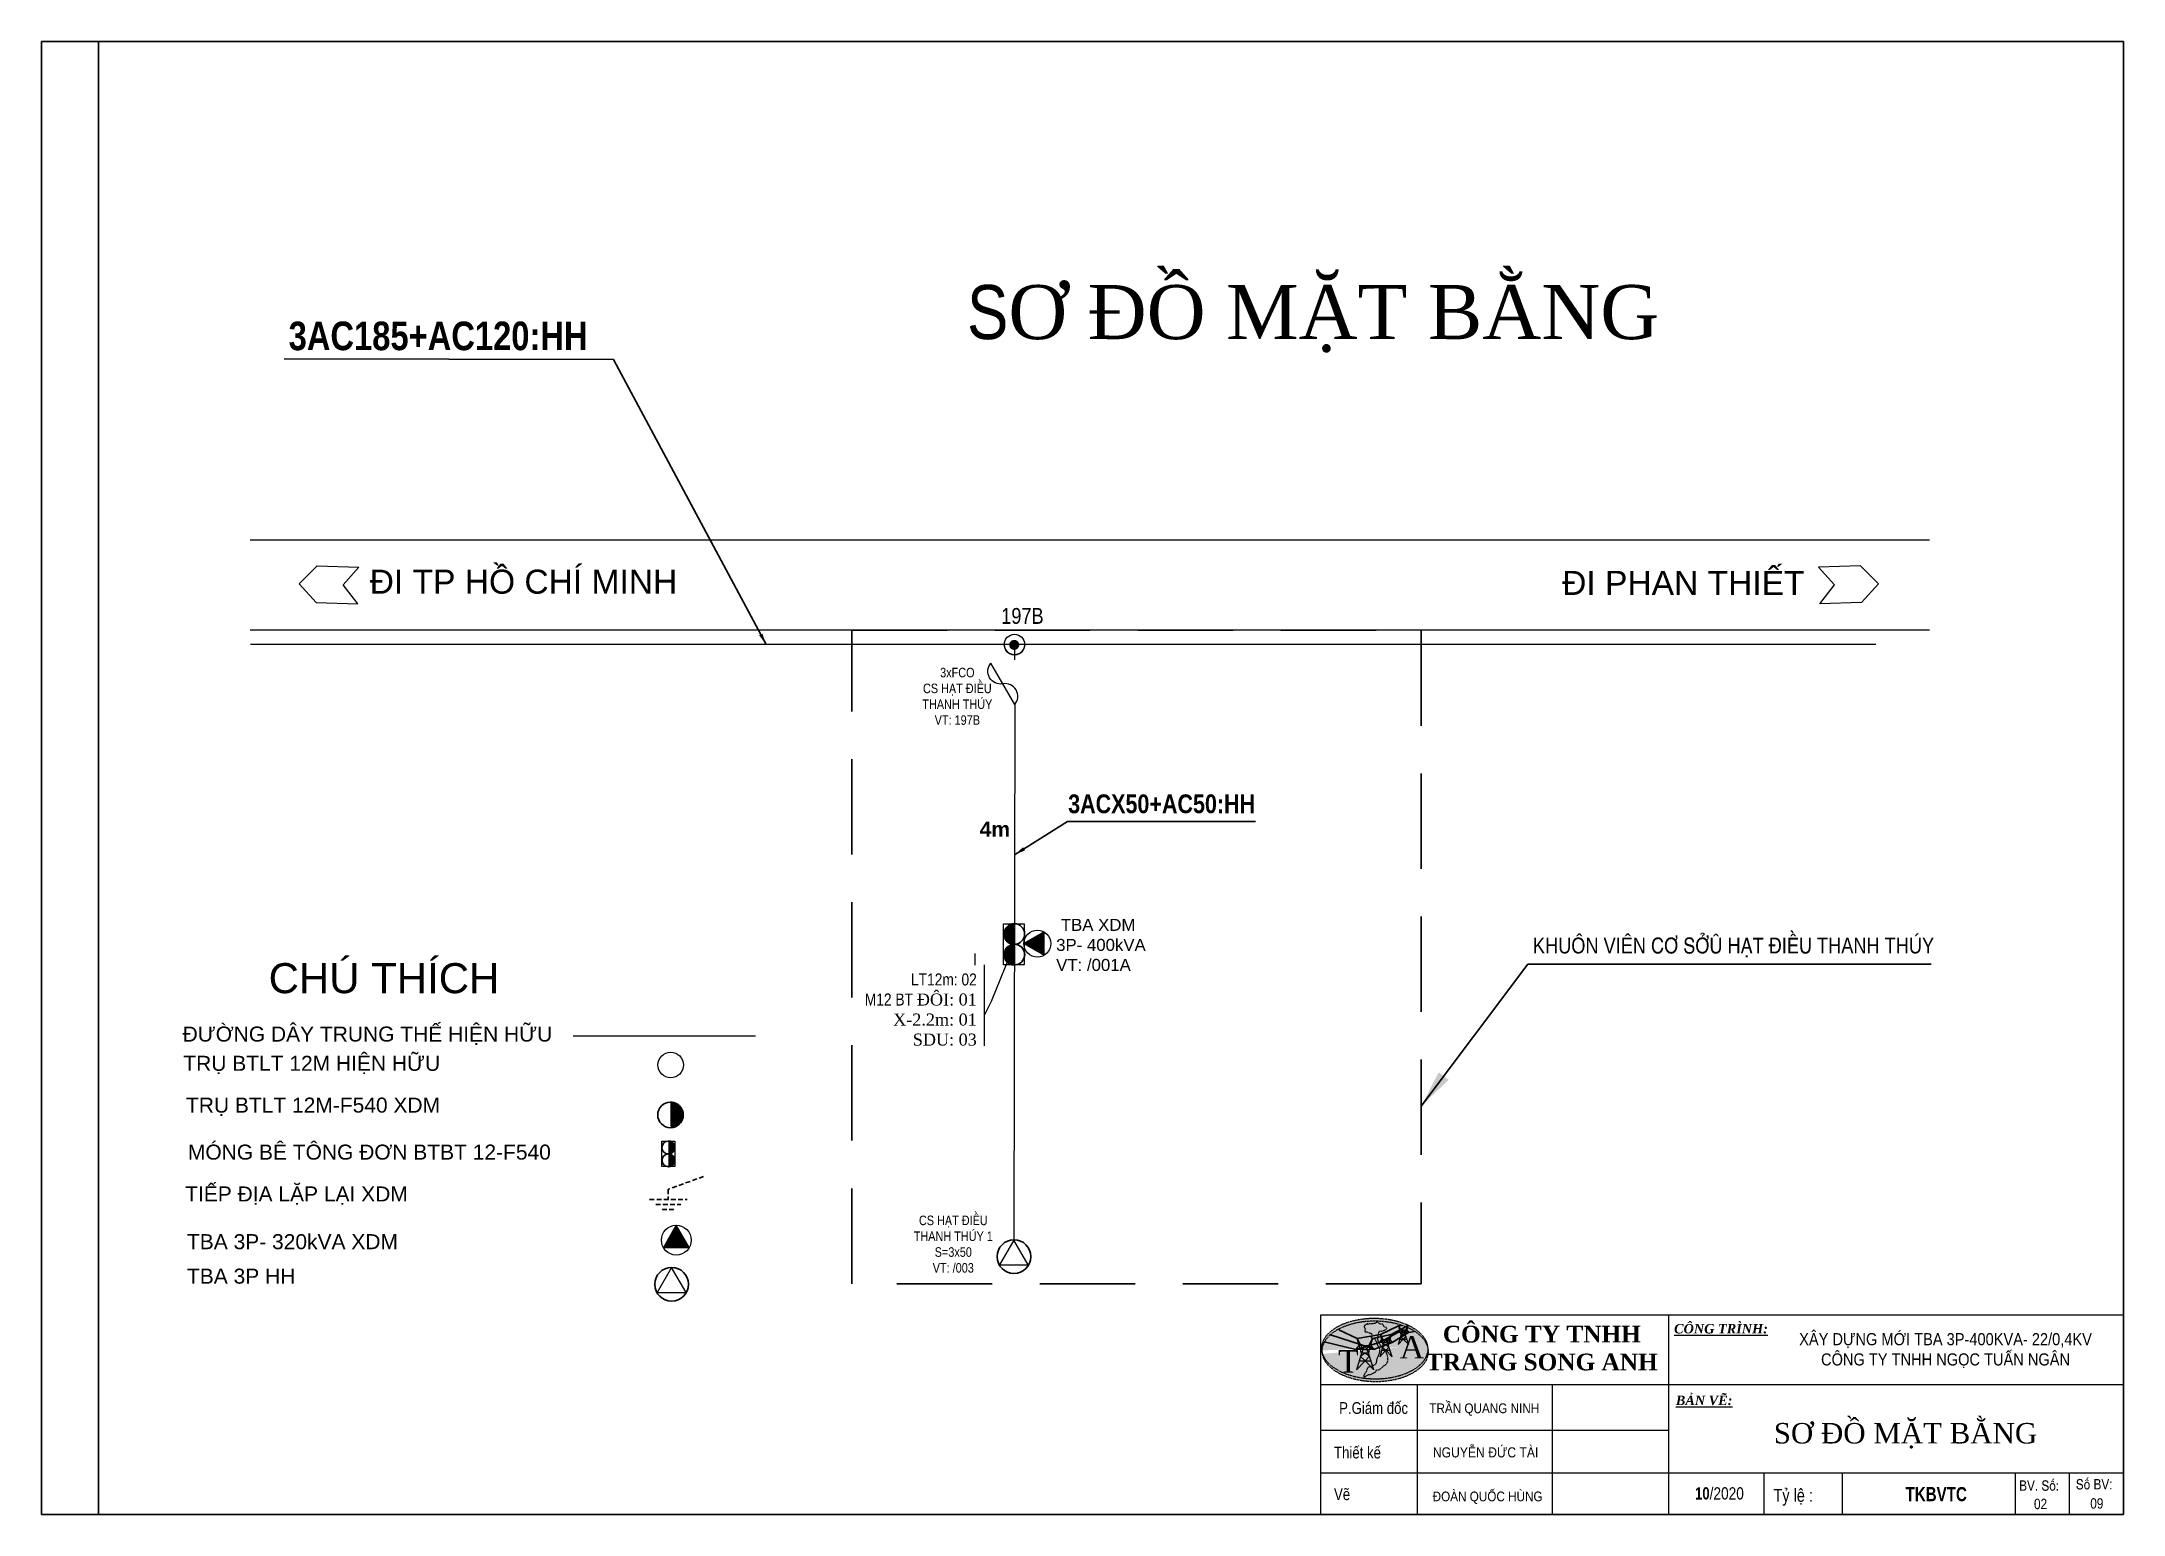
# Model space of a CAD drawing. Header units: millimetres. Extents: x -14794 to 646308, y -8901 to 85997.
# Drawn here: x -12929 to -12375, y 1750 to 2142 of the extents above; entities that cross this region are included whole.
import ezdxf
from ezdxf.enums import TextEntityAlignment as Align

# ---------------------------------------------------------------- set-up
doc = ezdxf.new("R2010")
doc.units = ezdxf.units.MM
doc.header["$LTSCALE"] = 0.2
doc.header["$MEASUREMENT"] = 0
doc.linetypes.add('DASHED2', pattern=[9.525, 6.35, -3.175])
for name, color, linetype, lineweight in [('Day 22kV', 1, 'Continuous', 13), ('DDHT_XDM', 4, 'Continuous', 40), ('DDTT_Hienhuu', 3, 'DASHED2', 30), ('duong di', 51, 'Continuous', 25), ('Duongcoban', 4, 'Continuous', 30), ('Duongdi', 2, 'Continuous', 20), ('HTDLXDM', 220, 'Continuous', 30), ('Khung', 7, 'Continuous', 13), ('Khung ten', 7, 'Continuous', 20), ('Kichthuoc', 1, 'Continuous', 0), ('Netmin', 7, 'Continuous', 0), ('netthuong', 9, 'Continuous', 20), ('TBA', 5, 'Continuous', 9), ('Text', 140, 'DASHED2', 9), ('Thiet bi', 3, 'Continuous', 9)]:
    doc.layers.add(name, color=color, linetype=linetype, lineweight=lineweight)
doc.layers.add('DO', color=1, linetype='Continuous')
doc.styles.add('Chunho', font='VHELVCN_1.TTF', dxfattribs={"height": 2})
doc.styles.add('Chuthuong', font='VHELVCN_1.TTF', dxfattribs={"height": 2})
doc.styles.add('Chữ nhỏ', font='arial.ttf', dxfattribs={"height": 2})
doc.styles.add('ktenBCKT_6o$0$VN', font='arial.ttf')
doc.styles.get("Standard").update_dxf_attribs({"font": 'VHELVCN_1.TTF', "height": 2})
doc.styles.add('Số trụ', font='arialbd.ttf', dxfattribs={"height": 2.5})
doc.styles.add('V-H-C', font='VHELVCN_1.TTF')
doc.styles.add('VN', font='VTIMESB_0.TTF')
doc.styles.add('Vni-helvecondense', font='VHELVCN_1.TTF')
doc.styles.add('VNI-Time', font='VTIMESN_1.TTF', dxfattribs={"width": 0.9, "height": 4})
doc.dimstyles.new('Khoảng cách trụ', dxfattribs={"dimtxt": 0.18, "dimasz": 1.5, "dimexe": 0, "dimexo": 0, "dimgap": 2, "dimtad": 1, "dimtoh": 1, "dimdec": 1, "dimzin": 0, "dimdsep": 46, "dimtxsty": 'Standard', "dimblk": 'NONE', "dimcen": 0.09, "dimse1": 1, "dimse2": 1, "dimsd1": 1, "dimsd2": 1, "dimclrd": 1, "dimclre": 1, "dimadec": 0, "dimazin": 0, "dimtfac": 1, "dimtdec": 1, "dimtofl": 0, "dimtmove": 0, "dimatfit": 3, "dimfxl": 1, "dimtolj": 1, "dimtzin": 0, "dimarcsym": 0})

msp = doc.modelspace()

# ---------------------------------------------------------------- texts
at = {"layer": 'DDHT_XDM', "attachment_point": 5, "style": 'Chuthuong'}
for s, insert, char_height in [('{\\fVNI-Helve-Condense|b1|i0|c0|p2;\\P3AC185+AC120:HH}', (-12823.77, 2069.86), 7.605), ('{\\fVNI-Helve-Condense|b1|i0|c0|p2;\\P3ACX50+AC50:HH}', (-12631.03, 1943.11), 5)]:
    msp.add_mtext(s, dxfattribs=dict(at, insert=insert, char_height=char_height))
at = {"layer": 'Duongdi', "insert": (-12675.46, 1932.25, -23.81), "char_height": 4, "attachment_point": 5, "style": 'Số trụ'}
msp.add_mtext('4m', dxfattribs=at)
at = {"layer": 'HTDLXDM', "insert": (-12422.2, 1798.04), "char_height": 3.2313, "width": 124.5997, "attachment_point": 2, "style": 'VNI-Time'}
msp.add_mtext('XAÂY DÖÏNG MÔÙI TBA 3P-400KVA- 22/0,4KV\\PCOÂNG TY TNHH NGOÏC TUAÁN NGAÂN', dxfattribs=at)
at = {"layer": 'Khung ten', "color": 4, "insert": (-12432.87, 1770.69), "char_height": 5.448, "width": 214.5434, "attachment_point": 5, "style": 'VN'}
msp.add_mtext('{\\fTimes New Roman|b0|i0|c0|p18;SƠ ĐỒ MẶT BẰNG}', dxfattribs=at)
at = {"layer": 'Kichthuoc', "style": 'Chữ nhỏ'}
for s, insert, char_height, attachment_point in [('ĐI TP HỒ CHÍ MINH', (-12842, 1998.09, -77.04), 6.4, 4), ('ĐI PHAN THIẾT', (-12459.76, 1997.81, -29.63), 6.4, 6), (' TBA XDM\\P3P- 400kVA\\PVT: /001A ', (-12659.12, 1901.39, 223.14), 3.2, 4), ('CHÚ THÍCH', (-12868.91, 1892.5), 8, 4), ('ĐƯỜNG DÂY TRUNG THẾ HIỆN HỮU', (-12891.82, 1877.23), 4, 4), ('TRỤ BTLT 12M HIỆN HỮU ', (-12891.64, 1869.44), 4, 4), ('TRỤ BTLT 12M-F540 XDM', (-12890.93, 1858.31), 4, 4), ('MÓNG BÊ TÔNG ĐƠN BTBT 12-F540', (-12890.42, 1846.21), 4, 4), ('TIẾP ĐỊA LẶP LẠI XDM', (-12891.15, 1834.65), 4, 4), ('TBA 3P- 320kVA XDM', (-12890.67, 1822.36), 4, 4), ('TBA 3P HH', (-12890.67, 1813.18), 4, 4)]:
    msp.add_mtext(s, dxfattribs=dict(at, insert=insert, char_height=char_height, attachment_point=attachment_point))
at = {"layer": 'netthuong', "insert": (-12680.27, 1899.14, 25.88), "char_height": 3.2, "attachment_point": 3, "style": 'Chunho'}
msp.add_mtext('I\\PLT12m: 02\\PM12 BT {\\fTimes New Roman|b0|i0|c0|p18;ĐÔI: 01}\\P{\\fTimes New Roman|b0|i0|c0|p18;X-2.2m: 01\\PSDU: 03}', dxfattribs=at)
at = {"layer": 'Text', "style": 'VNI-Time', "width": 0.9}
for s, height, p in [('TRAÀN QUANG NINH', 2.5917, (-12545.08, 1776.73)), ('NGUYEÃN ÑÖÙC TAØI', 2.6886, (-12544.72, 1764.94)), ('ÑOAØN QUOÁC HUØNG', 2.5917, (-12544.19, 1753.26))]:
    msp.add_text(s, height=height, dxfattribs=at).set_placement(p, align=Align.CENTER)
at = {"layer": 'Text', "style": 'Vni-helvecondense'}
for s, p in [('BV. Soá: ', (-12402.59, 1756.08)), (' Soá BV: ', (-12388.36, 1756.43))]:
    msp.add_text(s, height=2.742, dxfattribs=at).set_placement(p)
for s, p in [('02', (-12396.89, 1751.18)), ('09', (-12381.9, 1751.32))]:
    msp.add_text(s, height=2.742, dxfattribs=at).set_placement(p, align=Align.CENTER)
at = {"layer": 'Text'}
for s, insert, char_height, width, attachment_point, style in [('S{\\fTimes New Roman|b0|i0|c0|p18;Ơ ĐỒ MẶT BẰNG}', (-12590.67, 2068.11, 17.78), 14.4, 269.9743, 5, 'V-H-C'), ('KHUOÂN VIEÂN CÔ SÔÛÛ HAÏT ÑIEÀU THANH THUÙY', (-12478.68, 1900.72), 4.225, 123.2924, 5, 'V-H-C'), ('{\\fTimes New Roman|b1|i0|c0|p18;CÔNG TY TNHH\\PTRANG SONG ANH}', (-12529.74, 1800.01), 4.4583, 78.2423, 2, 'VN'), ('{\\fTimes New Roman|b1|i1|c0|p18;\\LCÔNG TRÌNH: }', (-12482.02, 1799.19), 2.5139, 109.7338, 5, 'ktenBCKT_6o$0$VN'), ('{\\fTimes New Roman|b1|i1|c0|p18;\\LBẢN VẼ: }', (-12486.51, 1780.11), 2.5139, 109.7338, 5, 'ktenBCKT_6o$0$VN'), ('{\\fArial|b0|i0|c0|p34;\\W0.8;P.\\fArial|b0|i0|c238|p34;G\\fArial|b0|i0|c0|p34;iám\\fArial|b0|i0|c238|p34; đ\\fArial|b0|i0|c0|p34;ốc}', (-12583.73, 1778.07), 3.14241, 35.0634, 4, 'VN'), ('{\\fArial|b0|i0|c238|p34;\\W0.8;Thi\\fArial|b0|i0|c0|p34;ết kế }', (-12585.1, 1766.21), 3.1424, 35.0634, 4, 'VN'), ('{\\fArial|b0|i0|c0|p34;\\W0.8;Vẽ}', (-12585.1, 1755.11), 3.1424, 35.0634, 4, 'VN'), ('{\\W0.8; 10\\fArial|b0|i0|c238|p34;/20\\fArial|b0|i0|c0|p34;20}', (-12489.89, 1755.34), 3.2599, 20.9153, 4, 'VN'), ('{\\fArial|b0|i0|c238|p34;\\W0.8;T\\fArial|b0|i0|c0|p34;ỷ lệ : }', (-12468.04, 1754.32), 3.4567, 38.5697, 4, 'VN'), ('{\\W0.8;TKBVTC}', (-12432.87, 1755.13), 3.7709, 35.0634, 4, 'VN')]:
    msp.add_mtext(s, dxfattribs=dict(at, insert=insert, char_height=char_height, width=width, attachment_point=attachment_point, style=style))
at = {"layer": 'Text', "linetype": 'ByBlock', "attachment_point": 5, "style": 'V-H-C'}
for s, insert, char_height, width in [('197B', (-12668.11, 1988.98), 4.215, 56.3613), ('3xFCO\\PCS HAÏT ÑIEÀU\\PTHANH THUÙY\\PVT: 197B', (-12685.45, 1967.59, -29.63), 2.5288, 59.0168), ('CS HAÏT ÑIEÀU\\PTHANH THUÙY 1\\PS=3x50\\PVT: /003', (-12686.53, 1821.72), 2.5288, 33.8168)]:
    msp.add_mtext(s, dxfattribs=dict(at, insert=insert, char_height=char_height, width=width))

# ---------------------------------------------------------------- blocks, each defined once
blk = doc.blocks.new('COTLOGO')
at = {"layer": 'Khung'}
for p, q in [((31209, 146956.8), (31216.6, 146966)), ((31219.3, 146956.8), (31209, 146956.8)), ((31212.1, 146981.8), (31220.3, 146966)), ((31216.6, 146966), (31212.1, 146981.8)), ((31220.3, 146966), (31216.6, 146966)), ((31219.3, 146956.8), (31216.6, 146966)), ((31225, 146956.8), (31219.3, 146956.8)), ((31221.5, 146949), (31219.3, 146956.8)), ((31220.3, 146966), (31238.6, 146966.4)), ((31220.3, 146966), (31225, 146956.8)), ((31229.3, 146966.2), (31221.5, 146949)), ((31225, 146956.8), (31233.6, 146956.8)), ((31237.1, 146949), (31229.3, 146966.2)), ((31233.6, 146956.8), (31238.4, 146966.1)), ((31233.6, 146956.8), (31239.3, 146956.8)), ((31239.3, 146956.8), (31237.1, 146949)), ((31238.4, 146966.1), (31246.5, 146981.8)), ((31238.6, 146966.4), (31242.1, 146966.5)), ((31242.1, 146966.5), (31239.3, 146956.8)), ((31249.6, 146956.8), (31239.3, 146956.8)), ((31246.5, 146981.8), (31242.1, 146966.5)), ((31246.5, 146981.8), (31242.1, 146966.5)), ((31242.1, 146966.5), (31249.6, 146956.8)), ((31221.5, 146949), (31210.6, 146911.5)), ((31210.6, 146911.5), (31229.7, 146931.8)), ((31216.5, 146931.8), (31242.8, 146931.8)), ((31229.3, 146949), (31219.3, 146941.7)), ((31219.3, 146941.7), (31229.7, 146931.8)), ((31237.1, 146949), (31221.5, 146949)), ((31239.4, 146942.1), (31229.3, 146949)), ((31229.7, 146931.8), (31239.4, 146942.1)), ((31229.7, 146931.8), (31249.6, 146911.5)), ((31249.6, 146911.5), (31237.1, 146949))]:
    blk.add_line(p, q, dxfattribs=at)
blk.add_lwpolyline([(31237.1, 146949), (31229.3, 146966.2), (31221.5, 146949)], dxfattribs=at)
blk = doc.blocks.new('LOGOTRANGSONGANH')
at = {"layer": 'Duongcoban'}
h = blk.add_hatch(color=2, dxfattribs=at)
edge = h.paths.add_edge_path()
edge.add_ellipse((31308, 148604), major_axis=(-401, 4), ratio=0.565575, start_angle=-176.7666, end_angle=8.2691)
edge.add_line((30909, 148590), (30910, 148590))
edge.add_ellipse((31311, 148584), major_axis=(-401, 4), ratio=0.565575, start_angle=235.144, end_angle=359.6225, ccw=False)
edge.add_line((31542, 148768), (31555, 148775))
edge.add_line((31555, 148775), (31557, 148777))
edge.add_line((31557, 148777), (31553, 148763))
edge.add_ellipse((31311, 148584), major_axis=(-401, 4), ratio=0.565575, start_angle=188.2691, end_angle=233.3208, ccw=False)
at = {"layer": 'Khung ten'}
h = blk.add_hatch(color=256, dxfattribs=at)
edge = h.paths.add_edge_path()
edge.add_ellipse((31311, 148584), major_axis=(-401, 4), ratio=0.565575, start_angle=188.2691, end_angle=359.6225, ccw=False)
edge.add_ellipse((31308, 148604), major_axis=(-401, 4), ratio=0.565575, start_angle=-176.7666, end_angle=8.2691)
edge.add_line((30909, 148590), (30910, 148590))
h = blk.add_hatch(color=256, dxfattribs=at)
edge = h.paths.add_edge_path()
edge.add_ellipse((31308, 148604), major_axis=(-401, 4), ratio=0.565575, start_angle=8.2691, end_angle=183.2334, ccw=False)
edge.add_ellipse((31311, 148584), major_axis=(-401, 4), ratio=0.565575, start_angle=3.2334, end_angle=188.2691)
h = blk.add_hatch(color=256, dxfattribs=at)
edge = h.paths.add_edge_path()
edge.add_ellipse((31308, 148604), major_axis=(-401, 4), ratio=0.565575, start_angle=8.2691, end_angle=183.2334, ccw=False)
edge.add_ellipse((31311, 148584), major_axis=(-401, 4), ratio=0.565575, start_angle=3.2334, end_angle=188.2691)
at = {"layer": 'Text'}
h = blk.add_hatch(color=256, dxfattribs=at)
h.set_gradient(color1=(0, 0, 255), one_color=1, tint=1)
edge = h.paths.add_edge_path()
edge.add_ellipse((31308, 148604), major_axis=(-401, 4), ratio=0.565575, start_angle=-176.7666, end_angle=8.2691)
edge.add_line((30909, 148590), (30910, 148590))
edge.add_ellipse((31311, 148584), major_axis=(-401, 4), ratio=0.565575, start_angle=235.144, end_angle=359.6225, ccw=False)
edge.add_line((31542, 148768), (31555, 148775))
edge.add_line((31555, 148775), (31557, 148777))
edge.add_line((31557, 148777), (31553, 148763))
edge.add_ellipse((31311, 148584), major_axis=(-401, 4), ratio=0.565575, start_angle=188.2691, end_angle=233.3208, ccw=False)
edge = h.paths.add_edge_path()
edge.add_ellipse((31311, 148584), major_axis=(-401, 4), ratio=0.565575, start_angle=3.2334, end_angle=188.2691)
edge.add_ellipse((31308, 148604), major_axis=(-401, 4), ratio=0.565575, start_angle=8.2691, end_angle=183.2334, ccw=False)
h = blk.add_hatch(color=256, dxfattribs=at)
edge = h.paths.add_edge_path()
edge.add_spline(control_points=[(31280, 148791), (31283, 148792), (31295, 148793), (31313, 148791), (31323, 148811), (31337, 148796), (31351, 148787), (31372, 148791), (31375, 148771), (31386, 148763), (31413, 148762), (31371, 148729), (31344, 148742), (31333, 148703), (31327, 148671), (31343, 148639), (31359, 148619), (31378, 148602), (31396, 148575), (31408, 148541), (31408, 148496), (31375, 148475), (31353, 148453), (31335, 148442), (31319, 148447), (31321, 148427), (31299, 148425), (31285, 148414), (31274, 148411), (31265, 148408), (31255, 148408), (31244, 148401), (31237, 148394), (31223, 148387), (31227, 148398), (31225, 148405), (31230, 148410), (31232, 148422), (31250, 148432), (31247, 148458), (31271, 148468), (31291, 148473), (31321, 148487), (31320, 148524), (31342, 148559), (31349, 148603), (31326, 148635), (31317, 148659), (31308, 148685), (31270, 148679), (31288, 148697), (31288, 148710), (31281, 148722), (31266, 148721), (31255, 148731), (31228, 148731), (31240, 148754), (31223, 148768), (31235, 148782), (31244, 148785), (31248, 148791), (31257, 148793), (31258, 148783), (31263, 148790), (31271, 148791), (31277, 148791), (31280, 148791)], knot_values=[0, 0, 0, 0, 10.773567, 36.453253, 45.467944, 66.304528, 75.394476, 97.72162, 113.438285, 125.691122, 137.561709, 178.241766, 199.70113, 215.454863, 279.050772, 301.404412, 320.192795, 354.292474, 377.700084, 416.933464, 461.046809, 499.368775, 526.36929, 553.493597, 559.326846, 568.25424, 596.840814, 609.577735, 620.601304, 630.959304, 638.68193, 649.840298, 667.688051, 673.556752, 684.49326, 689.149317, 694.14707, 702.739777, 724.96225, 747.389868, 765.56329, 794.088827, 815.415753, 854.767285, 890.123291, 942.363889, 973.99518, 1003.178887, 1022.105113, 1049.27204, 1062.832724, 1076.02929, 1089.833819, 1096.09008, 1116.705884, 1137.436129, 1150.673139, 1174.702872, 1185.098835, 1197.262798, 1201.670622, 1209.468078, 1215.08546, 1219.532908, 1227.492771, 1237.449043, 1237.449043, 1237.449043, 1237.449043], degree=3, periodic=0)
at = {"color": 7}
blk.add_line((31488, 148777), (31513, 148779), dxfattribs=at)
at = {"layer": 'Duongcoban', "color": 2}
for p, q in [((31174, 148681), (31038, 148746)), ((31350, 148710), (31487, 148777)), ((31432, 148710), (31555, 148775)), ((31164, 148597), (30927, 148655)), ((31300, 148602), (30967, 148710)), ((31164, 148597), (31343, 148651)), ((31175, 148681), (31350, 148710)), ((31291, 148681), (31432, 148710)), ((31301, 148597), (31439, 148651)), ((31343, 148651), (31481, 148726)), ((31439, 148651), (31563, 148726)), ((31563, 148726), (31608, 148733))]:
    blk.add_line(p, q, dxfattribs=at)
at = {"layer": 'Text', "extrusion": (0, 0, -1)}
for centre in [(31308, 148604), (31311, 148584)]:
    blk.add_ellipse(centre, major_axis=(-401, 4), ratio=0.565575, dxfattribs=at)
at = {"layer": 'Text'}
blk.add_spline([(31280, 148791), (31291, 148792), (31316, 148798), (31322, 148805), (31340, 148795), (31348, 148790), (31370, 148786), (31377, 148772), (31387, 148764), (31398, 148762), (31366, 148737), (31345, 148736), (31338, 148722), (31335, 148658), (31345, 148638), (31356, 148623), (31379, 148598), (31392, 148579), (31405, 148542), (31401, 148498), (31373, 148472), (31352, 148454), (31327, 148445), (31321, 148445), (31319, 148437), (31295, 148421), (31284, 148414), (31274, 148411), (31264, 148409), (31256, 148407), (31246, 148402), (31232, 148391), (31227, 148389), (31226, 148400), (31226, 148405), (31229, 148409), (31232, 148417), (31246, 148434), (31251, 148456), (31267, 148466), (31294, 148475), (31312, 148486), (31323, 148524), (31337, 148556), (31341, 148608), (31327, 148636), (31316, 148663), (31305, 148679), (31279, 148685), (31286, 148697), (31286, 148710), (31278, 148721), (31272, 148722), (31252, 148729), (31233, 148736), (31235, 148749), (31228, 148772), (31235, 148780), (31245, 148787), (31248, 148790), (31256, 148790), (31259, 148786), (31262, 148788), (31270, 148791), (31280, 148791)], degree=3, dxfattribs=at)
at = {"layer": 'Duongcoban', "color": 2}
for p, xscale, yscale, zscale in [((-31811, -149302), 2.028000000002066, 2.028000000005704, 2.028000000000612), ((-74322, -348117), 3.380000000001019, 3.380000000004657, 3.380000000001019), ((-42498, -199049), 2.366000000001804, 2.36600000000908, 2.366000000000713)]:
    blk.add_blockref('COTLOGO', p, dxfattribs=dict(at, xscale=xscale, yscale=yscale, zscale=zscale))
at = {"layer": 'Text', "char_height": 169, "width": 2273.21, "attachment_point": 1}
for s, insert in [('{\\fTimes New Roman|b0|i0|c0|p18;T}', (31031, 148593)), ('{\\fTimes New Roman|b0|i0|c0|p18;A}', (31496, 148699))]:
    blk.add_mtext(s, dxfattribs=dict(at, insert=insert))
blk = doc.blocks.new('FCO')
at = {"color": 0}
blk.add_lwpolyline([(0, 0, 0.707499), (0.8, 0.8, -0.707499), (1.6, 1.6, -5.301682)], format="xyb", dxfattribs=at)
blk.add_lwpolyline([(0, 0), (1.6, 1.6)], dxfattribs=at)
blk = doc.blocks.new('TBA 3P')
at = {"color": 0}
blk.add_lwpolyline([(0, 1.6, 0, 1.39, 0), (0, 0.4, 0, 0, 0)], format="xyseb", dxfattribs=at)
blk.add_lwpolyline([(-0.69, 0.4), (0.69, 0.4), (0, 1.6)], close=True, dxfattribs=at)
blk.add_circle((0, 0.8), 0.8, dxfattribs=at)
blk = doc.blocks.new('_None')

# ---------------------------------------------------------------- hatches: boundary and pattern name
at = {"layer": 'duong di', "lineweight": -2}
h = msp.add_hatch(color=256, dxfattribs=at)
edge = h.paths.add_edge_path()
edge.add_arc((-12670.26, 1904.29), 2.73, 450.1446, 630.2375)
edge.add_line((-12670.24, 1901.56), (-12670.26, 1907.02))
h = msp.add_hatch(color=256, dxfattribs=at)
edge = h.paths.add_edge_path()
edge.add_arc((-12670.24, 1898.83), 2.73, 450.1446, 630.2375)
edge.add_line((-12670.23, 1896.1), (-12670.24, 1901.56))
h = msp.add_hatch(color=256, dxfattribs=at)
edge = h.paths.add_edge_path()
edge.add_arc((-12761.87, 1856.15), 3.41, 270.1446, 450.2375)
edge.add_line((-12761.88, 1859.56), (-12761.86, 1852.74))
h = msp.add_hatch(color=256, dxfattribs=at)
edge = h.paths.add_edge_path()
edge.add_arc((-12762.42, 1847.46), 1.71, 270.1446, 450.2375)
edge.add_line((-12762.43, 1849.17), (-12762.42, 1845.75))
h = msp.add_hatch(color=256, dxfattribs=at)
edge = h.paths.add_edge_path()
edge.add_arc((-12762.41, 1844.05), 1.71, 270.1446, 450.2375)
edge.add_line((-12762.42, 1845.75), (-12762.41, 1842.34))
at = {"layer": 'Kichthuoc'}
msp.add_hatch(color=256, dxfattribs=at).paths.add_polyline_path([(-12756.87, 1820.81), (-12760.31, 1826.76), (-12763.75, 1820.81)])

# ---------------------------------------------------------------- linework, layer by layer
for centre, radius in [((-12670.25, 1904.31, -14.43), 2.73), ((-12670.23, 1898.84, -14.43), 2.73), ((-12761.86, 1856.14), 3.41), ((-12762.42, 1847.46), 1.71), ((-12762.41, 1844.04), 1.71)]:
    msp.add_circle(centre, radius)
at = {"color": 0}
for centre in [(-12670.37, 1818.4, 5.82), (-12761.56, 1811.04)]:
    msp.add_circle(centre, 4.5, dxfattribs=at)
for centre, radius, start, end in [((-12670.25, 1904.21, -14.41), 2.73, 90.1446, 270.2375), ((-12670.23, 1898.75, -14.41), 2.73, 90.1446, 270.2375), ((-12761.87, 1856.15), 3.41, 270.1446, 90.2375), ((-12762.42, 1847.46), 1.71, 270.1446, 90.2375), ((-12762.41, 1844.05), 1.71, 270.1446, 90.2375)]:
    msp.add_arc(centre, radius, start, end)
at = {"layer": 'Day 22kV', "linetype": 'ByBlock', "const_width": 1.31}
msp.add_lwpolyline([(-12670.3, 1981.98, 1), (-12670.3, 1980.62, 1), (-12670.3, 1981.98, 2.414214)], format="xyb", dxfattribs=at)
at = {"layer": 'DDTT_Hienhuu'}
for p, q in [((-12765.78, 1832.33), (-12759.11, 1832.33)), ((-12764.11, 1830.99), (-12760.78, 1830.99))]:
    msp.add_line(p, q, dxfattribs=at)
at = {"layer": 'DDTT_Hienhuu', "ltscale": 20, "elevation": -29.63}
msp.add_lwpolyline([(-12713.57, 1985.19), (-12561.91, 1985.19), (-12561.91, 1811.19), (-12713.57, 1811.19)], close=True, dxfattribs=at)
at = {"layer": 'DDTT_Hienhuu'}
for points in [[(-12753.05, 1839.75), (-12762.45, 1836.33), (-12762.45, 1833.66)], [(-12767.45, 1833.66), (-12757.45, 1833.66)]]:
    msp.add_lwpolyline(points, dxfattribs=at)
at = {"layer": 'Defpoints'}
msp.add_lwpolyline([(-12929.39, 1749.78), (-12374.83, 1749.78), (-12374.83, 2141.93), (-12929.39, 2141.93)], close=True, dxfattribs=at)
at = {"layer": 'DO', "lineweight": 30}
msp.add_lwpolyline([(-12374.83, 2141.93), (-12914.25, 2141.93), (-12914.25, 1749.78), (-12374.83, 1749.78)], close=True, dxfattribs=at)
at = {"layer": 'duong di', "lineweight": -2}
for p, q in [((-12759.55, 1856.15), (-12759.55, 1856.15)), ((-12759.54, 1856.14), (-12759.54, 1856.14)), ((-12759.82, 1845.89), (-12759.82, 1845.89)), ((-12759.81, 1845.88), (-12759.81, 1845.88))]:
    msp.add_line(p, q, dxfattribs=at)
at = {"layer": 'Duongdi'}
for p, q in [((-12747.01, 2009.19, -29.63), (-12873.83, 2009.19, -29.63)), ((-12426.46, 2009.19, -29.63), (-12747.01, 2009.19, -29.63)), ((-12860.81, 1997.59, -29.63), (-12856.01, 2002.34, -29.63)), ((-12844.89, 2002.02, -29.63), (-12849.08, 1997.26, -29.63)), ((-12456, 2002.02, -29.63), (-12451.81, 1997.26, -29.63)), ((-12440.08, 1997.59, -29.63), (-12444.88, 2002.34, -29.63)), ((-12856.29, 1992.58, -29.63), (-12860.81, 1997.59, -29.63)), ((-12845.17, 1992.26, -29.63), (-12849.08, 1997.26, -29.63)), ((-12455.72, 1992.26, -29.63), (-12451.81, 1997.26, -29.63)), ((-12444.6, 1992.58, -29.63), (-12440.08, 1997.59, -29.63)), ((-12636.55, 1985.19, -29.63), (-12873.83, 1985.19, -29.63)), ((-12426.46, 1985.19, -29.63), (-12636.55, 1985.19, -29.63))]:
    msp.add_line(p, q, dxfattribs=at)
at = {"layer": 'Duongdi', "elevation": -29.63}
for points in [[(-12856.01, 2002.34), (-12844.89, 2002.02), (-12844.89, 2002.02)], [(-12444.88, 2002.34), (-12456, 2002.02), (-12456, 2002.02)], [(-12856.29, 1992.58), (-12845.17, 1992.26), (-12845.17, 1992.26)], [(-12444.6, 1992.58), (-12455.72, 1992.26), (-12455.72, 1992.26)]]:
    msp.add_lwpolyline(points, dxfattribs=at)
at = {"layer": 'Duongdi'}
msp.add_lwpolyline([(-12756.87, 1820.81), (-12760.31, 1826.76), (-12763.75, 1820.81), (-12756.87, 1820.81)], dxfattribs=at)
msp.add_lwpolyline([(-12756.87, 1820.81), (-12760.31, 1826.76), (-12763.75, 1820.81), (-12756.87, 1820.81)], dxfattribs=at)
for centre, radius in [((-12670.23, 1981.4, -29.63), 2.73), ((-12761.8, 1869.44), 3.4), ((-12760.31, 1822.79), 3.97)]:
    msp.add_circle(centre, radius, dxfattribs=at)
msp.add_arc((-12670.22, 1981.4, -29.63), 2.73, 180.1446, 0.2375, dxfattribs=at)
at = {"layer": 'Khung'}
for points in [[(-12374.83, 1749.78), (-12374.83, 1802.82), (-12588.7, 1802.82), (-12588.7, 1749.78)], [(-12495.98, 1802.82), (-12495.98, 1749.78)], [(-12588.7, 1784.38), (-12374.83, 1784.38)], [(-12562.87, 1749.78), (-12562.87, 1784.38)], [(-12526.88, 1749.78), (-12526.88, 1784.38)], [(-12588.7, 1772.22), (-12495.98, 1772.22)], [(-12588.43, 1760.87), (-12374.83, 1760.87)], [(-12470.57, 1760.87), (-12470.57, 1749.78)], [(-12449.7, 1760.87), (-12449.7, 1749.78)], [(-12403.69, 1760.87), (-12403.69, 1749.78)], [(-12389.29, 1760.87), (-12389.29, 1749.78)], [(-12588.7, 1749.78), (-12374.83, 1749.78)]]:
    msp.add_lwpolyline(points, dxfattribs=at)
at = {"layer": 'Kichthuoc'}
for p, q in [((-12440.8, 1981.4, -29.63), (-12873.71, 1981.4, -29.63)), ((-12670.15, 1965.42, -29.63), (-12670.37, 1822.9, 5.82))]:
    msp.add_line(p, q, dxfattribs=at)
at = {"layer": 'Kichthuoc', "elevation": -29.63}
msp.add_lwpolyline([(-12670.23, 1981.4), (-12670.23, 1977.32)], dxfattribs=at)
at = {"layer": 'Kichthuoc'}
for points in [[(-12673.11, 1906.98), (-12667.63, 1906.98), (-12667.63, 1896.09), (-12673.11, 1896.09)], [(-12764.14, 1849.16), (-12760.67, 1849.16), (-12760.67, 1842.41), (-12764.14, 1842.41)], [(-12757.73, 1808.82), (-12761.56, 1815.47), (-12765.4, 1808.82)]]:
    msp.add_lwpolyline(points, close=True, dxfattribs=at)
for points in [[(-12678.24, 1882.73), (-12676.36, 1886.39), (-12670.24, 1901.48)], [(-12787.76, 1877.23), (-12739.19, 1877.23)]]:
    msp.add_lwpolyline(points, dxfattribs=at)
at = {"layer": 'Kichthuoc', "elevation": 5.82}
msp.add_lwpolyline([(-12666.54, 1816.19), (-12670.37, 1822.83), (-12674.21, 1816.19)], close=True, dxfattribs=at)
at = {"layer": 'Netmin'}
msp.add_lwpolyline([(-12678.24, 1874.54), (-12678.24, 1896.08)], dxfattribs=at)

# ---------------------------------------------------------------- block references
at = {"color": 0, "xscale": 0.03538100204832517, "yscale": 0.03538100204514194, "zscale": 0.03538100203964838}
msp.add_blockref('LOGOTRANGSONGANH', (-13681.95, -3463.86), dxfattribs=at)
at = {"layer": 'TBA', "linetype": 'ByBlock', "xscale": 4.495567700447282, "yscale": 4.495567700447282, "zscale": 4.495567700447282, "rotation": 90}
msp.add_blockref('TBA 3P', (-12660.52, 1901.76), dxfattribs=at)
at = {"layer": 'Thiet bi', "linetype": 'ByBlock', "xscale": 5.619459625557465, "yscale": 5.619459625557465, "zscale": 5.619459625557465, "rotation": 74.99999999998644}
msp.add_blockref('FCO', (-12670.15, 1965.42, -29.63), dxfattribs=at)

msp.set_redraw_order([(e.dxf.handle, doc.entitydb.next_handle()) for e in msp.query("TEXT MTEXT ATTDEF DIMENSION ARC_DIMENSION")])  # texts and dimensions are drawn at this point

# ---------------------------------------------------------------- leaders
at = {"layer": 'Kichthuoc'}
for points, override in [([(-12736.38, 1981.4, -29.63), (-12777.08, 2057.25, -29.63), (-12864.79, 2057.49, -29.63)], {"dimasz": 3, "dimgap": 2, "dimtad": 0}), ([(-12670.22, 1925.41, -19.68), (-12656.11, 1934.26, -19.68), (-12606.01, 1934.26, -19.68)], {"dimasz": 3, "dimgap": 2, "dimtad": 0}), ([(-12561.91, 1858.49, -29.63), (-12533.44, 1896.29, -29.63), (-12426.02, 1896.29, -29.63)], {"dimasz": 10, "dimgap": 2, "dimtad": 0})]:
    msp.add_leader(points, dimstyle='Khoảng cách trụ', override=override, dxfattribs=at)

doc.saveas('drawing.dxf')
